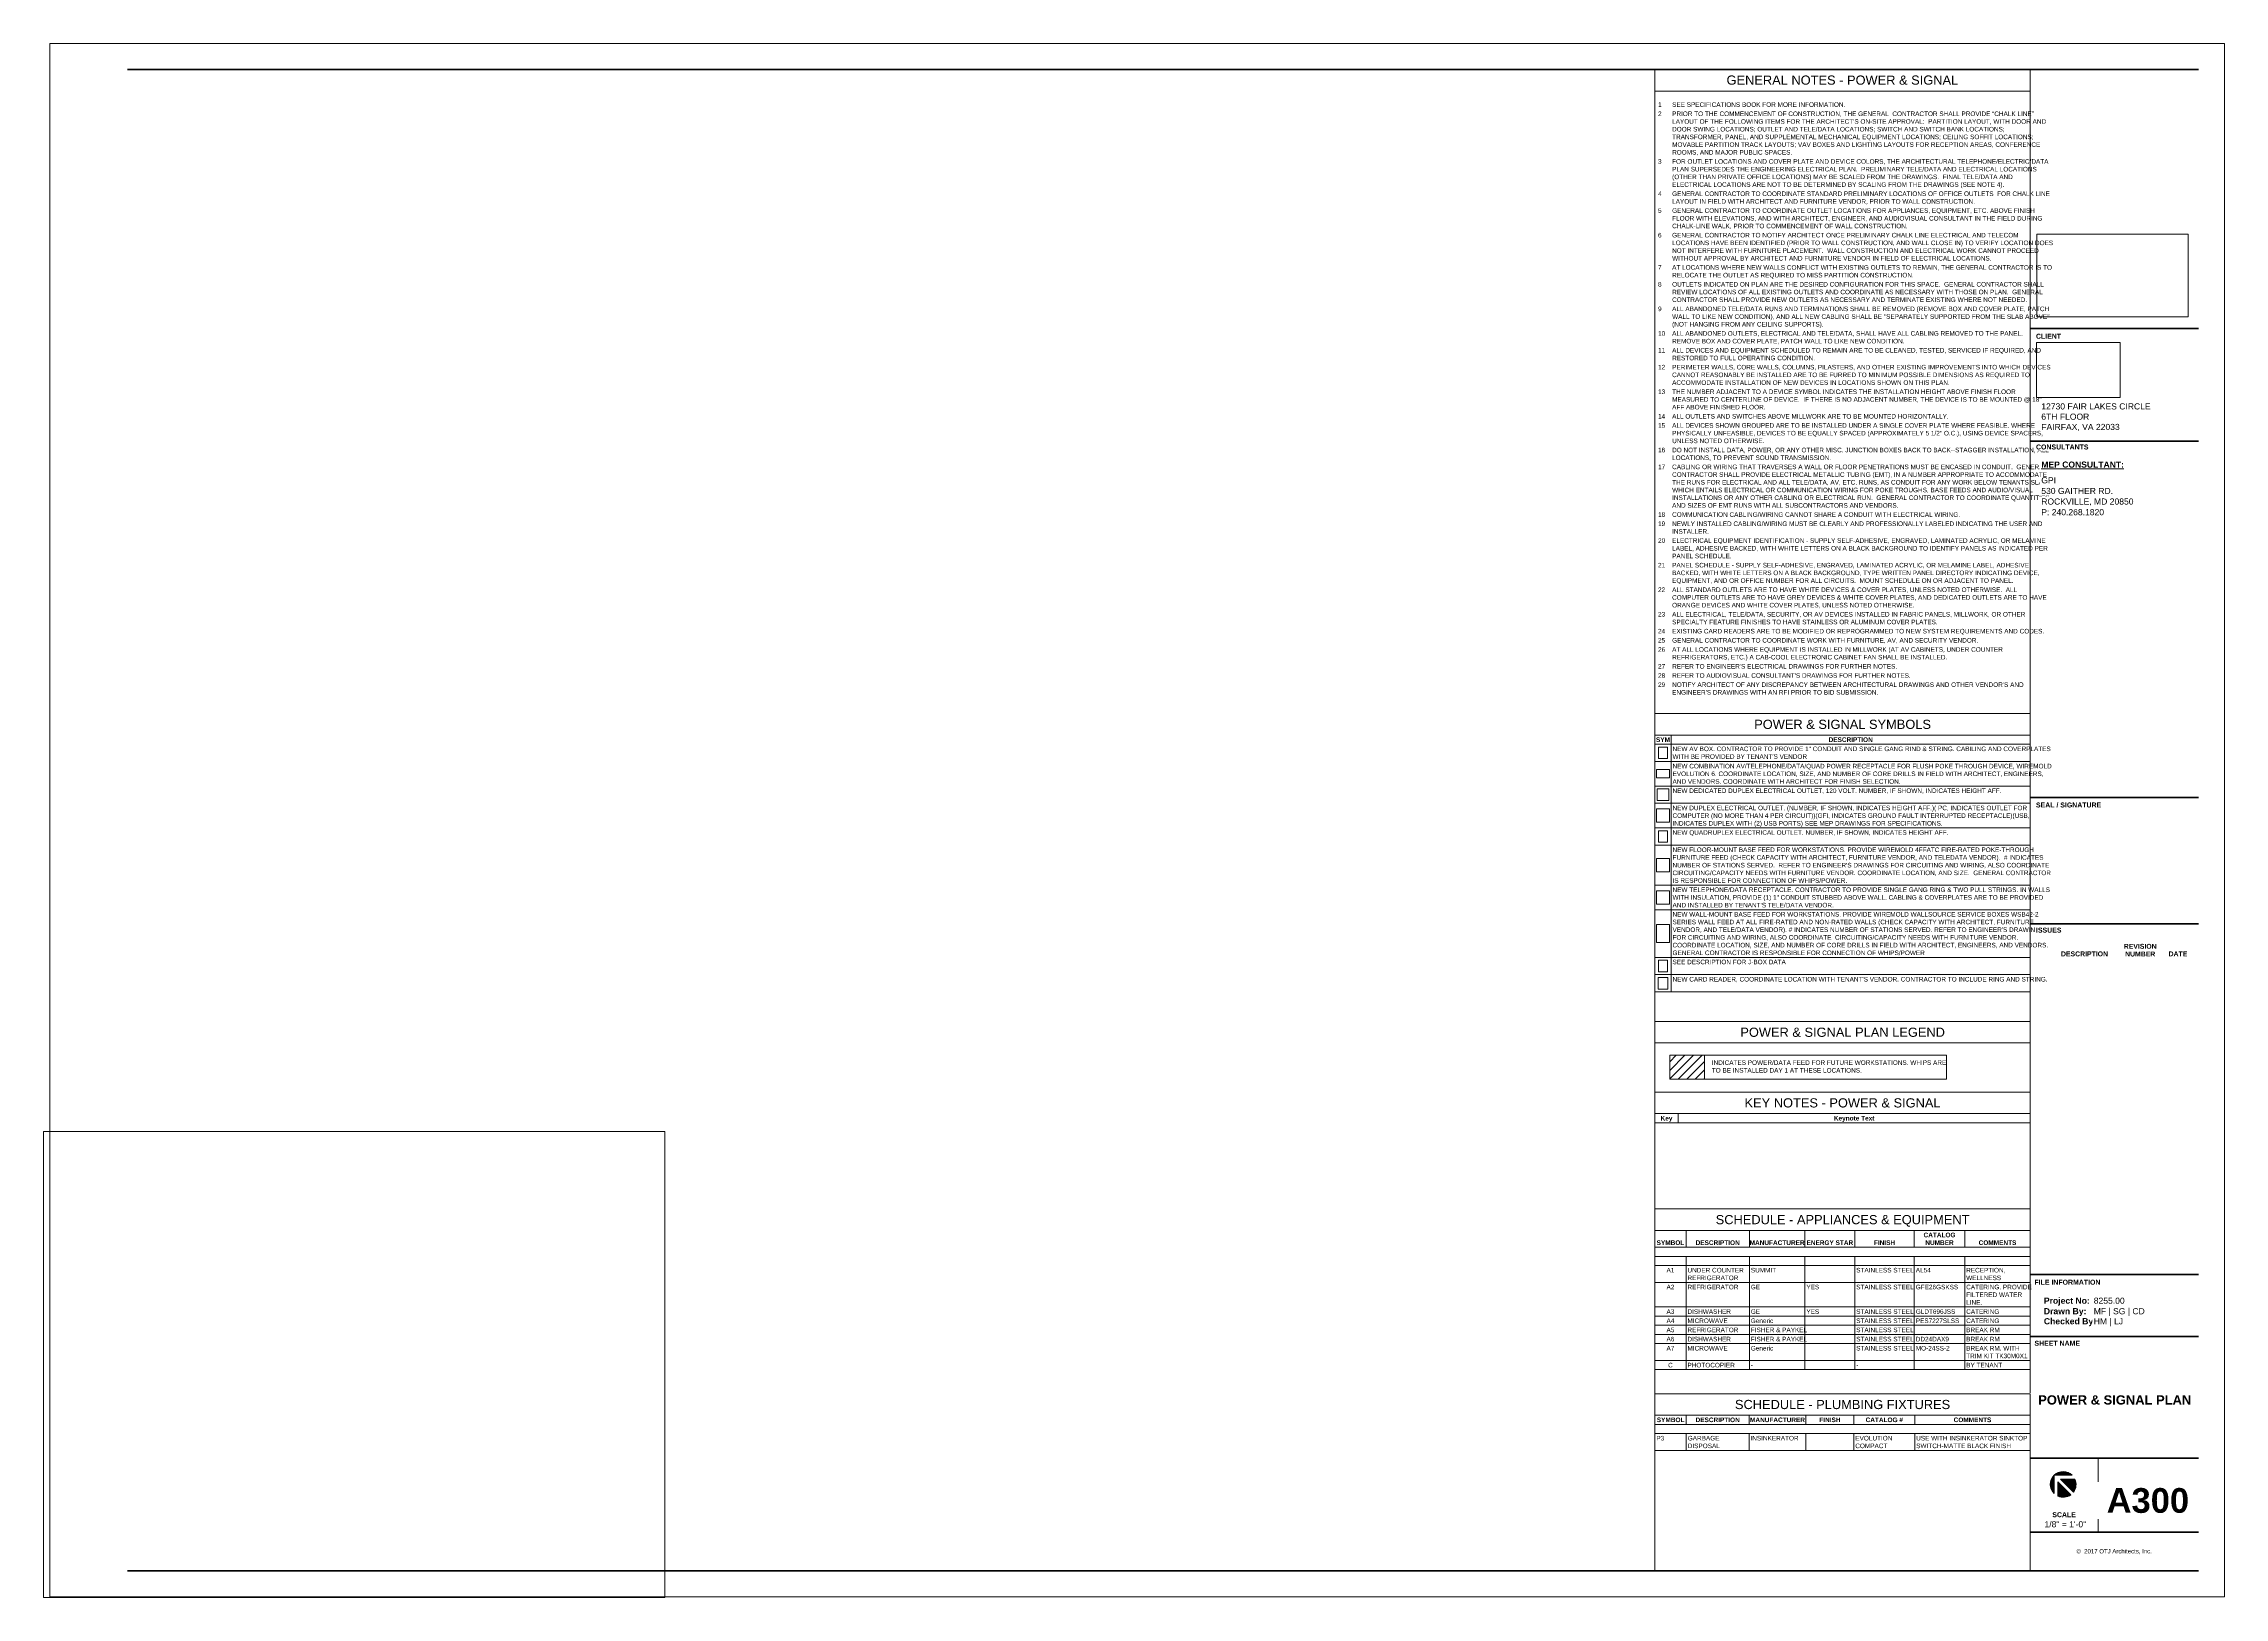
# Paper-space layout 'Layout1' of a CAD drawing. Header units: inches. Extents: x 0 to 42.1, y 0 to 30.
# The model-space entities are those that its viewports show. They can reach past a viewport. Long polylines and large blocks are cut down to what shows.
import ezdxf

# ---------------------------------------------------------------- set-up
doc = ezdxf.new("R2010")
doc.units = ezdxf.units.IN
doc.header["$MEASUREMENT"] = 0
for name, color, linetype, lineweight in [('A-ANNO-NOTE', 131, 'Continuous', 13), ('A-DETL', 90, 'Continuous', 13), ('A-DETL-GENF', 92, 'Continuous', 9), ('A-DETL-THIN', 151, 'Continuous', 13), ('G-ANNO-SCHD', 231, 'Continuous', 9), ('G-ANNO-TEXT', 231, 'Continuous', 9), ('G-ANNO-TTLB', 6, 'Continuous', 9), ('G-ANNO-TTLB-THIN', 151, 'Continuous', 9), ('G-ANNO-TTLB-WIDE', 214, 'Continuous', 50)]:
    doc.layers.add(name, color=color, linetype=linetype, lineweight=lineweight)
doc.layers.add('G-ANNO-NPLT', color=191, linetype='Continuous', plot=False)
doc.styles.add('Arial_B', font='arialbd.ttf', dxfattribs={"height": 0.09513339392643282})
doc.styles.add('Swis721 Lt BT', font='swissl.ttf', dxfattribs={"height": 8.51463790446841})
doc.styles.add('Swis721 Lt BT_2', font='swissl.ttf', dxfattribs={"height": 0.1773882896764253})
doc.styles.add('Swis721 Lt BT_3', font='swissl.ttf', dxfattribs={"height": 0.08869414483821263})
doc.styles.add('Swis721 Lt BT_4', font='swissl.ttf', dxfattribs={"height": 0.09608532357473035})
doc.styles.add('Swis721 Lt BT_5', font='swissl.ttf', dxfattribs={"height": 0.1182588597842835})
doc.styles.add('Swis721 Lt BT_6', font='swissl.ttf', dxfattribs={"height": 0.08333333333333331})
doc.styles.add('Swis721 Lt BT_B_1', font='', dxfattribs={"height": 0.08941640986132511})
doc.styles.add('Swis721 Lt BT_B_2', font='', dxfattribs={"height": 0.1192218798151002})
doc.styles.add('Swis721 Lt BT_B_3', font='', dxfattribs={"height": 0.4768875192604006})
doc.styles.add('Swis721 Lt BT_B_4', font='', dxfattribs={"height": 0.1788328197226502})
doc.styles.get('Swis721 Lt BT_B_1').set_extended_font_data('Swis721 Lt BT', bold=True)
doc.styles.get('Swis721 Lt BT_B_2').set_extended_font_data('Swis721 Lt BT', bold=True)
doc.styles.get('Swis721 Lt BT_B_3').set_extended_font_data('Swis721 Lt BT', bold=True)
doc.styles.get('Swis721 Lt BT_B_4').set_extended_font_data('Swis721 Lt BT', bold=True)
picture_1 = doc.add_image_def('image1.jpg', size_in_pixel=(245, 294))
picture_2 = doc.add_image_def('image2.jpg', size_in_pixel=(157, 206))
picture_3 = doc.add_image_def('image3.jpg', size_in_pixel=(214, 294))
picture_4 = doc.add_image_def('image4.jpg', size_in_pixel=(59, 59))
picture_5 = doc.add_image_def('image5.jpg', size_in_pixel=(80, 79))
picture_6 = doc.add_image_def('image6.jpg', size_in_pixel=(59, 77))
picture_7 = doc.add_image_def('image7.jpg', size_in_pixel=(59, 59))
picture_8 = doc.add_image_def('image8.jpg', size_in_pixel=(59, 59))
picture_9 = doc.add_image_def('image9.jpg', size_in_pixel=(123, 78))
picture_10 = doc.add_image_def('image10.jpg', size_in_pixel=(82, 107))
picture_11 = doc.add_image_def('image11.png', size_in_pixel=(1110, 729))
picture_12 = doc.add_image_def('image12.jpg', size_in_pixel=(2551, 1396))

# ---------------------------------------------------------------- blocks, each defined once
blk = doc.blocks.new('Titleblock - 30 x 42 - DC _ VA-4818253-POWER _ SIGNAL PLAN')
at = {"layer": 'G-ANNO-TTLB'}
h = blk.add_hatch(color=256, dxfattribs=at)
edge = h.paths.add_edge_path(flags=0)
edge.add_line((38.72322899144457, 2.358165792008868), (38.72322899144462, 2.006602884717845))
edge.add_arc((38.89901044509011, 2.18238433836338), 0.2485925157591419, 135.0000000000076, 225.000000000009, ccw=False)
h = blk.add_hatch(color=256, dxfattribs=at)
edge = h.paths.add_edge_path(flags=0)
edge.add_line((39.07479189873563, 2.358165792008887), (38.72322899144456, 2.358165792008863))
edge.add_arc((38.89901044509011, 2.18238433836338), 0.2485925157591469, 44.99999999999869, 135.0000000000106, ccw=False)
h = blk.add_hatch(color=256, dxfattribs=at)
edge = h.paths.add_edge_path(flags=0)
edge.add_line((38.79634443725612, 1.955982196750547), (38.79634443725607, 2.233349918654593))
edge.add_line((38.79634443725607, 2.233349918654593), (39.04703054475296, 1.982663811157806))
edge.add_arc((38.89901044509016, 2.182384338363388), 0.248592515759146, 245.6072536353056, 306.5434806647323, ccw=False)
h = blk.add_hatch(color=256, dxfattribs=at)
edge = h.paths.add_edge_path(flags=0)
edge.add_line((38.84804486479882, 2.28505034619744), (39.12541258670292, 2.285050346197479))
edge.add_arc((38.89901044509006, 2.182384338363377), 0.2485925157591927, -36.5434806647263, 24.392746364706113, ccw=False)
edge.add_line((39.09873097229569, 2.03436423870057), (38.84804486479882, 2.28505034619744))
at = {"layer": 'A-ANNO-NOTE', "lineweight": 9}
for p, q in [((38.72322899144457, 2.358165792008865), (39.07479189873563, 2.358165792008882)), ((38.72322899144462, 2.006602884717858), (38.72322899144458, 2.358165792008867)), ((38.72322899144456, 2.358165792008859), (38.72322899144462, 2.006602884717861)), ((39.07479189873563, 2.358165792008886), (38.72322899144458, 2.358165792008871)), ((38.72322899144462, 2.006602884717845), (38.72322899144457, 2.358165792008868)), ((38.72322899144456, 2.358165792008863), (39.07479189873563, 2.358165792008887)), ((39.04703054475289, 1.982663811157771), (38.79634443725607, 2.233349918654593)), ((38.79634443725607, 2.233349918654593), (39.04703054475289, 1.982663811157771)), ((38.79634443725612, 1.955982196750554), (38.79634443725607, 2.233349918654593)), ((38.79634443725607, 2.233349918654593), (38.79634443725612, 1.955982196750554)), ((39.04703054475296, 1.982663811157806), (38.79634443725607, 2.233349918654593)), ((38.79634443725607, 2.233349918654593), (38.79634443725612, 1.955982196750547)), ((39.0987309722957, 2.034364238700566), (38.84804486479883, 2.285050346197439)), ((38.84804486479882, 2.285050346197439), (39.0987309722957, 2.034364238700566)), ((39.12541258670294, 2.28505034619748), (38.84804486479883, 2.285050346197439)), ((38.84804486479882, 2.285050346197438), (39.12541258670292, 2.28505034619748)), ((38.84804486479882, 2.28505034619744), (39.09873097229569, 2.03436423870057)), ((39.12541258670292, 2.285050346197479), (38.84804486479882, 2.28505034619744))]:
    blk.add_line(p, q, dxfattribs=at)
for centre, radius, start, end in [((38.89901044509011, 2.182384338363379), 0.2485925157591369, 135.000000000008, 225.0000000000078), ((38.89901044509011, 2.182384338363386), 0.2485925157591318, 134.9999999953099, 225.0000000000063), ((38.89901044509011, 2.18238433836338), 0.2485925157591419, 135.0000000000071, 225.0000000000085), ((38.89901044509011, 2.182384338363378), 0.2485925157591469, 44.99999999999656, 135.0000000000104), ((38.89901044509011, 2.182384338363386), 0.2485925157591318, 44.99999999999334, 134.9999999953099), ((38.89901044509011, 2.18238433836338), 0.2485925157591419, 44.99999999999761, 135.0000000000107), ((38.89901044509004, 2.182384338363373), 0.2485925157592041, 323.4565193352744, 24.39274636470451), ((38.89901044509004, 2.182384338363375), 0.2485925157592098, 323.4565193352755, 24.39274636470519), ((38.89901044509006, 2.182384338363377), 0.2485925157591927, 323.4565193352734, 24.39274636470573), ((38.89901044509016, 2.182384338363383), 0.2485925157591396, 245.6072536353045, 306.543480664731), ((38.89901044509016, 2.182384338363385), 0.2485925157591349, 245.6072536353148, 306.5434806647302), ((38.89901044509016, 2.182384338363388), 0.248592515759146, 245.6072536353052, 306.5434806647319)]:
    blk.add_arc(centre, radius, start, end, dxfattribs=at)
at = {"layer": 'G-ANNO-TTLB'}
for p, q in [((0.01250000000009788, 30.01249999999972), (0.01250000000009788, 0.01250000000000995)), ((42.0125, 30.01249999999972), (0.01249999999999929, 30.01249999999972)), ((42.0125, 0.01249999999999829), (42.0125, 30.01249999999972)), ((0.01250000000009788, 0.01250000000000995), (42.01250000000002, 0.01250000000000995))]:
    blk.add_line(p, q, dxfattribs=at)
at = {"layer": 'G-ANNO-TTLB-THIN'}
blk.add_line((39.57501179533869, 2.690203614458621), (39.57501179533869, 1.262499999999861), dxfattribs=at)
at = {"layer": 'G-ANNO-TTLB-WIDE'}
for p, q in [((41.5125, 29.51249999999973), (1.51250000000001, 29.51249999999973)), ((38.26249999999999, 24.50682749999972), (41.5125, 24.50682749999972)), ((38.26249999999999, 22.336423791762), (41.5125, 22.336423791762)), ((38.26249999999997, 15.45288249863236), (41.5125, 15.45288249863236)), ((38.26249999999997, 13.01249999999988), (41.5125, 13.01249999999988)), ((41.5125, 6.238084377275174), (38.26249999999996, 6.238084377275185)), ((41.5125, 5.041063195861009), (38.26249999999996, 5.041063195861019)), ((38.26249999999995, 2.690203614458621), (41.5125, 2.690203614458621)), ((38.26249999999995, 1.262499999999861), (41.5125, 1.262499999999861)), ((1.512499999999963, 0.512499999999882), (38.26249999999999, 0.512499999999882)), ((38.26249999999999, 0.5124999999998607), (41.5125, 0.5124999999998607))]:
    blk.add_line(p, q, dxfattribs=at)
at = {"layer": 'G-ANNO-TTLB', "attachment_point": 1, "bg_fill": 3, "box_fill_scale": 1.25, "bg_fill_color": 0, "bg_fill_transparency": 0}
for s, insert, char_height, width, line_spacing_factor, style in [('\\fSwis721 Lt BT|b1|i0|c0|p34|;\\LMEP CONSULTANT:', (38.47597181717764, 21.94013422136522), 0.1182588597842835, 1.7925, 1.006669768884753, 'Swis721 Lt BT_5'), ('DESCRIPTION', (38.85672462992945, 12.47768459328055), 0.09513339392643282, 1.053, 0.9385317878468563, 'Arial_B'), ('\\fSwis721 Lt BT|b1|i0|c0|p34|;SCALE', (38.68880821124041, 1.644956936618015), 0.09608532357473035, 0.4960054163845632, 1.006669768884753, 'Swis721 Lt BT_4')]:
    blk.add_mtext(s, dxfattribs=dict(at, insert=insert, char_height=char_height, width=width, line_spacing_factor=line_spacing_factor, style=style))
at = {"layer": 'G-ANNO-TTLB', "insert": (39.88280484205, 0.9327606951626167), "char_height": 0.08333333333333331, "width": 1.691133294186729, "attachment_point": 2, "line_spacing_factor": 1.006669768884753, "style": 'Swis721 Lt BT_6'}
blk.add_mtext('©  2017 OTJ Architects, Inc.', dxfattribs=at)
at = {"layer": 'G-ANNO-TTLB'}
image = blk.add_image(picture_12, insert=(38.39184132892819, 24.73384119618144), size_in_units=(2.9237363091914497, 1.5999748677503973), dxfattribs=at)
image.dxf.flags = 7
image = blk.add_image(picture_11, insert=(38.38210373629266, 23.17954943844805), size_in_units=(1.6155037417393792, 1.0609929979531607), dxfattribs=at)
image.dxf.flags = 7
at = {"layer": 'G-ANNO-TTLB', "bg_fill": 3, "box_fill_scale": 1.25, "bg_fill_color": 0, "bg_fill_transparency": 0}
for s, insert, char_height, width, attachment_point, line_spacing_factor, style in [('\\fSwis721 Lt BT|b1|i0|c0|p34|;CLIENT', (38.37337726309556, 24.40822643275084), 0.09608532357473035, 0.5374407582938387, 1, 1.006669768884753, 'Swis721 Lt BT_4'), ('\\fSwis721 Lt BT|b1|i0|c0|p34|;CONSULTANTS', (38.37428590828189, 22.26907272451311), 0.09608532357473035, 1.134597156398104, 1, 1.006669768884753, 'Swis721 Lt BT_4'), ('\\fSwis721 Lt BT|b1|i0|c0|p34|;SEAL / SIGNATURE', (38.37325769334895, 15.35408001536185), 0.09608532357473035, 1.395396073121191, 1, 1.006669768884753, 'Swis721 Lt BT_4'), ('\\fSwis721 Lt BT|b1|i0|c0|p34|;ISSUES', (38.37329619640251, 12.93683245745997), 0.09608532357473035, 0.547190250507786, 1, 1.006669768884753, 'Swis721 Lt BT_4'), ('REVISION\\PNUMBER', (40.38629994300713, 12.62351785987668), 0.09513339392643282, 0.7357499999999999, 2, 0.9385317878468563, 'Arial_B'), ('\\fSwis721 Lt BT|b1|i0|c0|p34|;FILE INFORMATION', (38.3437895233209, 6.136053448319685), 0.09608532357473035, 1.428300609343263, 1, 1.006669768884753, 'Swis721 Lt BT_4'), ('\\fSwis721 Lt BT|b1|i0|c0|p34|;SHEET NAME', (38.3437895233209, 4.956461656030344), 0.09608532357473035, 0.9859174001354094, 1, 1.006669768884753, 'Swis721 Lt BT_4')]:
    blk.add_mtext(s, dxfattribs=dict(at, insert=insert, char_height=char_height, width=width, attachment_point=attachment_point, line_spacing_factor=line_spacing_factor, style=style))
at = {"layer": 'G-ANNO-TTLB', "attachment_point": 1, "bg_fill": 3, "box_fill_scale": 1.25, "bg_fill_color": 0, "bg_fill_transparency": 0}
for s, insert, char_height, width, line_spacing_factor, style in [('DATE', (40.93484867892432, 12.47768459328055), 0.09513339392643282, 0.41625, 0.9385317878468563, 'Arial_B'), ('Project No:', (38.5251891811192, 5.79106529491365), 0.1192218798151002, 0.9719999999999999, 0.9985383491037771, 'Swis721 Lt BT_B_2')]:
    blk.add_mtext(s, dxfattribs=dict(at, insert=insert, char_height=char_height, width=width, line_spacing_factor=line_spacing_factor, style=style))
at = {"layer": 'G-ANNO-TTLB', "insert": (38.5251891811192, 5.587734365212077), "char_height": 0.1192218798151002, "width": 0.8879999999999998, "attachment_point": 1, "line_spacing_factor": 0.9985383491037771, "style": 'Swis721 Lt BT_B_2', "bg_fill": 3, "box_fill_scale": 1.25, "bg_fill_color": 0, "bg_fill_transparency": 0}
blk.add_mtext('Drawn By:', dxfattribs=at)
at = {"layer": 'G-ANNO-TTLB', "insert": (38.5251891811192, 5.393544271185731), "char_height": 0.1192218798151002, "width": 1.1115, "attachment_point": 1, "line_spacing_factor": 0.9985383491037771, "style": 'Swis721 Lt BT_B_2', "bg_fill": 3, "box_fill_scale": 1.25, "bg_fill_color": 0, "bg_fill_transparency": 0}
blk.add_mtext('Checked By:', dxfattribs=at)

msp = doc.modelspace()

# ---------------------------------------------------------------- hatches: boundary and pattern name
at = {"layer": 'A-DETL-GENF'}
h = msp.add_hatch(dxfattribs=at)
h.set_pattern_fill('FP_3', style=0, pattern_type=2)
h.set_pattern_definition([(45, (-281.07, 0), (-8.012226937624769, 8.01222693762477), [])])
h.paths.add_polyline_path([(1535.219695672174, -268.1182155253434), (1535.219695672174, -223.4460090883519), (1470.451541677563, -223.4460090883519), (1470.451541677563, -268.1182155253434)], flags=0)

# ---------------------------------------------------------------- linework, layer by layer
at = {"layer": 'A-DETL', "lineweight": 9}
for p, q in [((1535.219695672172, -223.4460090883518), (1470.451541677562, -223.4460090883518)), ((1470.451541677562, -223.4460090883518), (1470.451541677562, -268.1182155253432)), ((1535.219695672172, -268.1182155253432), (1535.219695672172, -223.4460090883518)), ((1470.451541677562, -268.1182155253432), (1535.219695672172, -268.1182155253432))]:
    msp.add_line(p, q, dxfattribs=at)

# ---------------------------------------------------------------- texts
at = {"layer": 'G-ANNO-TEXT', "color": 7, "insert": (1548.502380293884, -232.9381776290334), "char_height": 8.514637904468412, "width": 513.972, "attachment_point": 1, "line_spacing_factor": 1.006669768884753, "style": 'Swis721 Lt BT'}
msp.add_mtext('INDICATES POWER/DATA FEED FOR FUTURE WORKSTATIONS. WHIPS ARE NOT\\PTO BE INSTALLED DAY 1 AT THESE LOCATIONS.', dxfattribs=at)

psp = doc.layouts.get("Layout1")

# ---------------------------------------------------------------- linework, layer by layer
at = {"layer": 'A-DETL-THIN', "lineweight": 9}
for p, q in [((31.12247634478001, 0.5124999999998802), (31.12247634478005, 29.51249999999973)), ((38.37247634478001, 0.5124999999998588), (38.37247634478005, 29.5124999999997)), ((31.12247634478005, 29.09574218749976), (38.37247634478005, 29.09574218749973)), ((31.1229014867803, 17.07285345847352), (31.1229014867803, 16.65618679180685)), ((38.37366970084064, 17.07285345847352), (31.1229014867803, 17.07285345847352)), ((38.37366970084064, 16.65618679180685), (38.37366970084064, 17.07285345847352)), ((31.1229014867803, 16.65618679180685), (31.1229014867803, 16.47925226799732)), ((31.1229014867803, 16.65618679180685), (38.37366970084064, 16.65618679180685)), ((31.43486039238088, 16.47925226799732), (31.1229014867803, 16.47925226799732)), ((31.1229014867803, 16.47925226799732), (31.1229014867803, 16.14591893466399)), ((31.43486039238088, 16.65618679180685), (31.43486039238088, 16.47925226799732)), ((38.37366970084064, 16.47925226799732), (31.43486039238088, 16.47925226799732)), ((31.43486039238088, 16.47925226799732), (31.43486039238088, 16.14591893466399)), ((38.37366970084064, 16.65618679180685), (38.37366970084064, 16.47925226799732)), ((38.37366970084064, 16.47925226799732), (38.37366970084064, 16.14591893466399)), ((31.43486039238088, 16.14591893466399), (31.1229014867803, 16.14591893466399)), ((31.1229014867803, 16.14591893466399), (31.1229014867803, 15.67136536323542)), ((38.37366970084064, 16.14591893466399), (31.43486039238088, 16.14591893466399)), ((31.43486039238088, 16.14591893466399), (31.43486039238088, 15.67136536323542)), ((38.37366970084064, 16.14591893466399), (38.37366970084064, 15.67136536323542)), ((31.43486039238088, 15.67136536323542), (31.1229014867803, 15.67136536323542)), ((31.1229014867803, 15.67136536323542), (31.1229014867803, 15.33803202990209)), ((38.37366970084064, 15.67136536323542), (31.43486039238088, 15.67136536323542)), ((31.43486039238088, 15.67136536323542), (31.43486039238088, 15.33803202990209)), ((38.37366970084064, 15.67136536323542), (38.37366970084064, 15.33803202990209)), ((31.43486039238088, 15.33803202990209), (31.1229014867803, 15.33803202990209)), ((31.1229014867803, 15.33803202990209), (31.1229014867803, 14.86347845847351)), ((38.37366970084064, 15.33803202990209), (31.43486039238088, 15.33803202990209)), ((31.43486039238088, 15.33803202990209), (31.43486039238088, 14.86347845847351)), ((38.37366970084064, 15.33803202990209), (38.37366970084064, 14.86347845847351)), ((31.43486039238088, 14.86347845847352), (31.1229014867803, 14.86347845847352)), ((31.1229014867803, 14.86347845847352), (31.1229014867803, 14.53014512514018)), ((38.37366970084064, 14.86347845847352), (31.43486039238088, 14.86347845847352)), ((31.43486039238088, 14.86347845847352), (31.43486039238088, 14.53014512514018)), ((38.37366970084064, 14.86347845847352), (38.37366970084064, 14.53014512514018)), ((31.43486039238088, 14.53014512514018), (31.1229014867803, 14.53014512514018)), ((31.1229014867803, 14.53014512514018), (31.1229014867803, 13.75797250609256)), ((38.37366970084064, 14.53014512514018), (31.43486039238088, 14.53014512514018)), ((31.43486039238088, 14.53014512514018), (31.43486039238088, 13.75797250609256)), ((38.37366970084064, 14.53014512514018), (38.37366970084064, 13.75797250609256)), ((31.43486039238088, 13.75797250609256), (31.1229014867803, 13.75797250609256)), ((31.1229014867803, 13.75797250609256), (31.1229014867803, 13.28341893466399)), ((38.37366970084064, 13.75797250609256), (31.43486039238088, 13.75797250609256)), ((31.43486039238088, 13.75797250609256), (31.43486039238088, 13.28341893466399)), ((38.37366970084064, 13.75797250609256), (38.37366970084064, 13.28341893466399)), ((31.43486039238088, 13.28341893466399), (31.1229014867803, 13.28341893466399)), ((31.1229014867803, 13.28341893466399), (31.1229014867803, 12.36243679180685)), ((38.37366970084064, 13.28341893466399), (31.43486039238088, 13.28341893466399)), ((31.43486039238088, 13.28341893466399), (31.43486039238088, 12.36243679180685)), ((38.37366970084064, 13.28341893466399), (38.37366970084064, 12.36243679180685)), ((31.43486039238088, 12.36243679180685), (31.1229014867803, 12.36243679180685)), ((31.1229014867803, 12.36243679180685), (31.1229014867803, 12.02910345847352)), ((38.37366970084064, 12.36243679180685), (31.43486039238088, 12.36243679180685)), ((31.43486039238088, 12.36243679180685), (31.43486039238088, 12.02910345847352)), ((38.37366970084064, 12.36243679180685), (38.37366970084064, 12.02910345847352)), ((31.43486039238088, 12.02910345847351), (31.1229014867803, 12.02910345847351)), ((31.1229014867803, 12.02910345847351), (31.1229014867803, 11.69577012514018)), ((38.37366970084064, 12.02910345847351), (31.43486039238088, 12.02910345847351)), ((31.43486039238088, 12.02910345847351), (31.43486039238088, 11.69577012514018)), ((38.37366970084064, 12.02910345847351), (38.37366970084064, 11.69577012514018)), ((31.43486039238088, 11.69577012514018), (31.1229014867803, 11.69577012514018)), ((38.37366970084064, 11.69577012514018), (31.43486039238088, 11.69577012514018)), ((38.37247634478003, 11.12610590646225), (31.12247634478003, 11.12610590646227)), ((31.12247634478002, 10.70934809396228), (38.37247634478002, 10.70934809396225)), ((31.1229014867803, 9.761017625246566), (31.1229014867803, 9.3443509585799)), ((38.37186016744627, 9.761017625246566), (31.1229014867803, 9.761017625246566)), ((38.37186016744627, 9.3443509585799), (38.37186016744627, 9.761017625246566)), ((31.1229014867803, 9.3443509585799), (31.1229014867803, 9.167416434770375)), ((31.1229014867803, 9.3443509585799), (38.37186016744627, 9.3443509585799)), ((31.57053330623299, 9.3443509585799), (31.57053330623299, 9.167416434770375)), ((38.37186016744627, 9.3443509585799), (38.37186016744627, 9.167416434770375)), ((38.37186016744627, 9.167416434770375), (31.1229014867803, 9.167416434770375))]:
    psp.add_line(p, q, dxfattribs=at)

# ---------------------------------------------------------------- texts
at = {"layer": 'G-ANNO-SCHD'}
for s, insert, char_height, width, attachment_point, line_spacing_factor, style in [('GENERAL NOTES - POWER & SIGNAL', (34.74372358994776, 29.3964478287693), 0.1773882896764253, 5.008499999999999, 2, 1.006669768884752, 'Swis721 Lt BT_2'), ('2', (31.18325304928033, 28.7017268982168), 0.08869414483821263, 0.07874999999999999, 1, 1.006669768884752, 'Swis721 Lt BT_3'), ('1', (31.18325304928033, 28.87866142202633), 0.08869414483821263, 0.07874999999999999, 1, 1.006669768884752, 'Swis721 Lt BT_3'), ("PRIOR TO THE COMMENCEMENT OF CONSTRUCTION, THE GENERAL  CONTRACTOR SHALL PROVIDE “CHALK LINE”\\PLAYOUT OF THE FOLLOWING ITEMS FOR THE ARCHITECT'S ON-SITE APPROVAL:  PARTITION LAYOUT, WITH DOOR AND\\PDOOR SWING LOCATIONS; OUTLET AND TELE/DATA LOCATIONS; SWITCH AND SWITCH BANK LOCATIONS;\\PTRANSFORMER, PANEL, AND SUPPLEMENTAL MECHANICAL EQUIPMENT LOCATIONS; CEILING SOFFIT LOCATIONS;\\PMOVABLE PARTITION TRACK LAYOUTS; VAV BOXES AND LIGHTING LAYOUTS FOR RECEPTION AREAS, CONFERENCE\\PROOMS, AND MAJOR PUBLIC SPACES.", (31.45544000567626, 28.7017268982168), 0.08869414483821263, 8.031374999999999, 1, 1.006669768884752, 'Swis721 Lt BT_3'), ('SEE SPECIFICATIONS BOOK FOR MORE INFORMATION.', (31.45544000567626, 28.87866142202633), 0.08869414483821263, 3.748499999999999, 1, 1.006669768884752, 'Swis721 Lt BT_3'), ('3', (31.18325304928033, 27.78074475535966), 0.08869414483821263, 0.07874999999999999, 1, 1.006669768884752, 'Swis721 Lt BT_3'), ('FOR OUTLET LOCATIONS AND COVER PLATE AND DEVICE COLORS, THE ARCHITECTURAL TELEPHONE/ELECTRIC/DATA\\PPLAN SUPERSEDES THE ENGINEERING ELECTRICAL PLAN.  PRELIMINARY TELE/DATA AND ELECTRICAL LOCATIONS\\P(OTHER THAN PRIVATE OFFICE LOCATIONS) MAY BE SCALED FROM THE DRAWINGS.  FINAL TELE/DATA AND\\PELECTRICAL LOCATIONS ARE NOT TO BE DETERMINED BY SCALING FROM THE DRAWINGS (SEE NOTE 4).', (31.45544000567626, 27.78074475535966), 0.08869414483821263, 8.105624999999998, 1, 1.006669768884752, 'Swis721 Lt BT_3'), ('4', (31.18325304928033, 27.15738166012156), 0.08869414483821263, 0.07874999999999999, 1, 1.006669768884752, 'Swis721 Lt BT_3'), ('GENERAL CONTRACTOR TO COORDINATE STANDARD PRELIMINARY LOCATIONS OF OFFICE OUTLETS  FOR CHALK LINE\\PLAYOUT IN FIELD WITH ARCHITECT AND FURNITURE VENDOR, PRIOR TO WALL CONSTRUCTION.', (31.45544000567626, 27.15738166012156), 0.08869414483821263, 8.157374999999998, 1, 1.006669768884752, 'Swis721 Lt BT_3'), ('5', (31.18325304928033, 26.83163761250252), 0.08869414483821263, 0.07874999999999999, 1, 1.006669768884752, 'Swis721 Lt BT_3'), ('GENERAL CONTRACTOR TO COORDINATE OUTLET LOCATIONS FOR APPLIANCES, EQUIPMENT, ETC. ABOVE FINISH\\PFLOOR WITH ELEVATIONS, AND WITH ARCHITECT, ENGINEER, AND AUDIOVISUAL CONSULTANT IN THE FIELD DURING\\PCHALK-LINE WALK, PRIOR TO COMMENCEMENT OF WALL CONSTRUCTION.', (31.45544000567626, 26.83163761250252), 0.08869414483821263, 7.986374999999998, 1, 1.006669768884752, 'Swis721 Lt BT_3'), ('6', (31.18325304928033, 26.35708404107394), 0.08869414483821263, 0.07874999999999999, 1, 1.006669768884752, 'Swis721 Lt BT_3'), ('GENERAL CONTRACTOR TO NOTIFY ARCHITECT ONCE PRELIMINARY CHALK LINE ELECTRICAL AND TELECOM\\PLOCATIONS HAVE BEEN IDENTIFIED (PRIOR TO WALL CONSTRUCTION, AND WALL CLOSE IN) TO VERIFY LOCATION DOES\\PNOT INTERFERE WITH FURNITURE PLACEMENT.  WALL CONSTRUCTION AND ELECTRICAL WORK CANNOT PROCEED\\PWITHOUT APPROVAL BY ARCHITECT AND FURNITURE VENDOR IN FIELD OF ELECTRICAL LOCATIONS.', (31.45544000567626, 26.35708404107394), 0.08869414483821263, 8.215874999999999, 1, 1.006669768884752, 'Swis721 Lt BT_3'), ('7', (31.18325304928033, 25.73372094583585), 0.08869414483821263, 0.07874999999999999, 1, 1.006669768884752, 'Swis721 Lt BT_3'), ('AT LOCATIONS WHERE NEW WALLS CONFLICT WITH EXISTING OUTLETS TO REMAIN, THE GENERAL CONTRACTOR IS TO\\PRELOCATE THE OUTLET AS REQUIRED TO MISS PARTITION CONSTRUCTION.', (31.45544000567626, 25.73372094583585), 0.08869414483821263, 8.159624999999998, 1, 1.006669768884752, 'Swis721 Lt BT_3'), ('8', (31.18325304928033, 25.4079768982168), 0.08869414483821263, 0.07874999999999999, 1, 1.006669768884752, 'Swis721 Lt BT_3'), ('OUTLETS INDICATED ON PLAN ARE THE DESIRED CONFIGURATION FOR THIS SPACE.  GENERAL CONTRACTOR SHALL\\PREVIEW LOCATIONS OF ALL EXISTING OUTLETS AND COORDINATE AS NECESSARY WITH THOSE ON PLAN.  GENERAL\\PCONTRACTOR SHALL PROVIDE NEW OUTLETS AS NECESSARY AND TERMINATE EXISTING WHERE NOT NEEDED.', (31.45544000567626, 25.4079768982168), 0.08869414483821263, 8.020124999999998, 1, 1.006669768884752, 'Swis721 Lt BT_3'), ('9', (31.18325304928033, 24.93342332678823), 0.08869414483821263, 0.07874999999999999, 1, 1.006669768884752, 'Swis721 Lt BT_3'), ('ALL ABANDONED TELE/DATA RUNS AND TERMINATIONS SHALL BE REMOVED (REMOVE BOX AND COVER PLATE, PATCH\\PWALL TO LIKE NEW CONDITION), AND ALL NEW CABLING SHALL BE "SEPARATELY SUPPORTED FROM THE SLAB ABOVE"\\P(NOT HANGING FROM ANY CEILING SUPPORTS).', (31.45544000567626, 24.93342332678823), 0.08869414483821263, 8.141625, 1, 1.006669768884752, 'Swis721 Lt BT_3'), ('10', (31.18325304928033, 24.45886975535966), 0.08869414483821263, 0.1575, 1, 1.006669768884752, 'Swis721 Lt BT_3'), ('ALL ABANDONED OUTLETS, ELECTRICAL AND TELE/DATA, SHALL HAVE ALL CABLING REMOVED TO THE PANEL.\\PREMOVE BOX AND COVER PLATE, PATCH WALL TO LIKE NEW CONDITION.', (31.45544000567626, 24.45886975535966), 0.08869414483821263, 7.577999999999999, 1, 1.006669768884752, 'Swis721 Lt BT_3'), ('11', (31.18325304928033, 24.13312570774061), 0.08869414483821263, 0.1575, 1, 1.006669768884752, 'Swis721 Lt BT_3'), ('ALL DEVICES AND EQUIPMENT SCHEDULED TO REMAIN ARE TO BE CLEANED, TESTED, SERVICED IF REQUIRED, AND\\PRESTORED TO FULL OPERATING CONDITION.', (31.45544000567626, 24.13312570774061), 0.08869414483821263, 7.949249999999997, 1, 1.006669768884752, 'Swis721 Lt BT_3'), ('12', (31.18325304928033, 23.80738166012156), 0.08869414483821263, 0.1575, 1, 1.006669768884752, 'Swis721 Lt BT_3'), ('PERIMETER WALLS, CORE WALLS, COLUMNS, PILASTERS, AND OTHER EXISTING IMPROVEMENTS INTO WHICH DEVICES\\PCANNOT REASONABLY BE INSTALLED ARE TO BE FURRED TO MINIMUM POSSIBLE DIMENSIONS AS REQUIRED TO\\PACCOMMODATE INSTALLATION OF NEW DEVICES IN LOCATIONS SHOWN ON THIS PLAN.', (31.45544000567626, 23.80738166012156), 0.08869414483821263, 8.119124999999999, 1, 1.006669768884752, 'Swis721 Lt BT_3'), ('13', (31.18325304928033, 23.332828088693), 0.08869414483821263, 0.1575, 1, 1.006669768884752, 'Swis721 Lt BT_3'), ('THE NUMBER ADJACENT TO A DEVICE SYMBOL INDICATES THE INSTALLATION HEIGHT ABOVE FINISH FLOOR\\PMEASURED TO CENTERLINE OF DEVICE.  IF THERE IS NO ADJACENT NUMBER, THE DEVICE IS TO BE MOUNTED @ 18"\\PAFF ABOVE FINISHED FLOOR.', (31.45544000567626, 23.332828088693), 0.08869414483821263, 7.976249999999999, 1, 1.006669768884752, 'Swis721 Lt BT_3'), ('14', (31.18325304928033, 22.85827451726442), 0.08869414483821263, 0.1575, 1, 1.006669768884752, 'Swis721 Lt BT_3'), ('ALL OUTLETS AND SWITCHES ABOVE MILLWORK ARE TO BE MOUNTED HORIZONTALLY.', (31.45544000567626, 22.85827451726442), 0.08869414483821263, 5.96475, 1, 1.006669768884752, 'Swis721 Lt BT_3'), ('15', (31.18325304928033, 22.6813399934549), 0.08869414483821263, 0.1575, 1, 1.006669768884752, 'Swis721 Lt BT_3'), ('ALL DEVICES SHOWN GROUPED ARE TO BE INSTALLED UNDER A SINGLE COVER PLATE WHERE FEASIBLE. WHERE\\PPHYSICALLY UNFEASIBLE, DEVICES TO BE EQUALLY SPACED (APPROXIMATELY 5 1/2" O.C.), USING DEVICE SPACERS,\\PUNLESS NOTED OTHERWISE.', (31.45544000567626, 22.6813399934549), 0.08869414483821263, 7.952624999999998, 1, 1.006669768884752, 'Swis721 Lt BT_3'), ('16', (31.18325304928033, 22.20678642202633), 0.08869414483821263, 0.1575, 1, 1.006669768884752, 'Swis721 Lt BT_3'), ('DO NOT INSTALL DATA, POWER, OR ANY OTHER MISC. JUNCTION BOXES BACK TO BACK--STAGGER INSTALLATION, ALL\\PLOCATIONS, TO PREVENT SOUND TRANSMISSION.', (31.45544000567626, 22.20678642202633), 0.08869414483821263, 8.145, 1, 1.006669768884752, 'Swis721 Lt BT_3'), ('17', (31.18325304928033, 21.88104237440728), 0.08869414483821263, 0.1575, 1, 1.006669768884752, 'Swis721 Lt BT_3'), ('CABLING OR WIRING THAT TRAVERSES A WALL OR FLOOR PENETRATIONS MUST BE ENCASED IN CONDUIT.  GENERAL\\PCONTRACTOR SHALL PROVIDE ELECTRICAL METALLIC TUBING (EMT), IN A NUMBER APPROPRIATE TO ACCOMMODATE\\PTHE RUNS FOR ELECTRICAL AND ALL TELE/DATA, AV, ETC. RUNS, AS CONDUIT FOR ANY WORK BELOW TENANTS SLAB\\PWHICH ENTAILS ELECTRICAL OR COMMUNICATION WIRING FOR POKE TROUGHS, BASE FEEDS AND AUDIO/VISUAL\\PINSTALLATIONS OR ANY OTHER CABLING OR ELECTRICAL RUN.  GENERAL CONTRACTOR TO COORDINATE QUANTITIES\\PAND SIZES OF EMT RUNS WITH ALL SUBCONTRACTORS AND VENDORS.', (31.45544000567626, 21.88104237440728), 0.08869414483821263, 8.132624999999999, 1, 1.006669768884752, 'Swis721 Lt BT_3'), ('18', (31.18325304928033, 20.96006023155013), 0.08869414483821263, 0.1575, 1, 1.006669768884752, 'Swis721 Lt BT_3'), ('19', (31.18325304928033, 20.78312570774061), 0.08869414483821263, 0.1575, 1, 1.006669768884752, 'Swis721 Lt BT_3'), ('COMMUNICATION CABLING/WIRING CANNOT SHARE A CONDUIT WITH ELECTRICAL WIRING.', (31.45544000567626, 20.96006023155013), 0.08869414483821263, 6.243749999999999, 1, 1.006669768884752, 'Swis721 Lt BT_3'), ('NEWLY INSTALLED CABLING/WIRING MUST BE CLEARLY AND PROFESSIONALLY LABELED INDICATING THE USER AND\\PINSTALLER.', (31.45544000567626, 20.78312570774061), 0.08869414483821263, 7.979624999999999, 1, 1.006669768884752, 'Swis721 Lt BT_3'), ('20', (31.18325304928033, 20.45738166012157), 0.08869414483821263, 0.1575, 1, 1.006669768884752, 'Swis721 Lt BT_3'), ('ELECTRICAL EQUIPMENT IDENTIFICATION - SUPPLY SELF-ADHESIVE, ENGRAVED, LAMINATED ACRYLIC, OR MELAMINE\\PLABEL, ADHESIVE BACKED, WITH WHITE LETTERS ON A BLACK BACKGROUND TO IDENTIFY PANELS AS INDICATED PER\\PPANEL SCHEDULE.', (31.45544000567626, 20.45738166012157), 0.08869414483821263, 8.081999999999999, 1, 1.006669768884752, 'Swis721 Lt BT_3'), ('21', (31.18325304928033, 19.98282808869299), 0.08869414483821263, 0.1575, 1, 1.006669768884752, 'Swis721 Lt BT_3'), ('PANEL SCHEDULE - SUPPLY SELF-ADHESIVE, ENGRAVED, LAMINATED ACRYLIC, OR MELAMINE LABEL, ADHESIVE\\PBACKED, WITH WHITE LETTERS ON A BLACK BACKGROUND, TYPE WRITTEN PANEL DIRECTORY INDICATING DEVICE,\\PEQUIPMENT, AND OR OFFICE NUMBER FOR ALL CIRCUITS.  MOUNT SCHEDULE ON OR ADJACENT TO PANEL.', (31.45544000567626, 19.98282808869299), 0.08869414483821263, 7.883999999999998, 1, 1.006669768884752, 'Swis721 Lt BT_3'), ('22', (31.18325304928033, 19.50827451726442), 0.08869414483821263, 0.1575, 1, 1.006669768884752, 'Swis721 Lt BT_3'), ('ALL STANDARD OUTLETS ARE TO HAVE WHITE DEVICES & COVER PLATES, UNLESS NOTED OTHERWISE.  ALL\\PCOMPUTER OUTLETS ARE TO HAVE GREY DEVICES & WHITE COVER PLATES, AND DEDICATED OUTLETS ARE TO HAVE\\PORANGE DEVICES AND WHITE COVER PLATES, UNLESS NOTED OTHERWISE.', (31.45544000567626, 19.50827451726442), 0.08869414483821263, 8.013374999999998, 1, 1.006669768884752, 'Swis721 Lt BT_3'), ('23', (31.18325304928033, 19.03372094583585), 0.08869414483821263, 0.1575, 1, 1.006669768884752, 'Swis721 Lt BT_3'), ('ALL ELECTRICAL, TELE/DATA, SECURITY, OR AV DEVICES INSTALLED IN FABRIC PANELS, MILLWORK, OR OTHER\\PSPECIALTY FEATURE FINISHES TO HAVE STAINLESS OR ALUMINUM COVER PLATES.', (31.45544000567626, 19.03372094583585), 0.08869414483821263, 7.565624999999999, 1, 1.006669768884752, 'Swis721 Lt BT_3'), ('24', (31.18325304928033, 18.7079768982168), 0.08869414483821263, 0.1575, 1, 1.006669768884752, 'Swis721 Lt BT_3'), ('EXISTING CARD READERS ARE TO BE MODIFIED OR REPROGRAMMED TO NEW SYSTEM REQUIREMENTS AND CODES.', (31.45544000567626, 18.7079768982168), 0.08869414483821263, 8.002124999999998, 1, 1.006669768884752, 'Swis721 Lt BT_3'), ('25', (31.18325304928033, 18.53104237440728), 0.08869414483821263, 0.1575, 1, 1.006669768884752, 'Swis721 Lt BT_3'), ('26', (31.18325304928033, 18.35410785059775), 0.08869414483821263, 0.1575, 1, 1.006669768884752, 'Swis721 Lt BT_3'), ('AT ALL LOCATIONS WHERE EQUIPMENT IS INSTALLED IN MILLWORK (AT AV CABINETS, UNDER COUNTER\\PREFRIGERATORS, ETC.) A CAB-COOL ELECTRONIC CABINET FAN SHALL BE INSTALLED.', (31.45544000567626, 18.35410785059775), 0.08869414483821263, 7.123499999999998, 1, 1.006669768884752, 'Swis721 Lt BT_3'), ('GENERAL CONTRACTOR TO COORDINATE WORK WITH FURNITURE, AV, AND SECURITY VENDOR.', (31.45544000567626, 18.53104237440728), 0.08869414483821263, 6.577874999999999, 1, 1.006669768884752, 'Swis721 Lt BT_3'), ('27', (31.18325304928033, 18.02836380297871), 0.08869414483821263, 0.1575, 1, 1.006669768884752, 'Swis721 Lt BT_3'), ('28', (31.18325304928033, 17.85142927916919), 0.08869414483821263, 0.1575, 1, 1.006669768884752, 'Swis721 Lt BT_3'), ("REFER TO ENGINEER'S ELECTRICAL DRAWINGS FOR FURTHER NOTES.", (31.45544000567626, 18.02836380297871), 0.08869414483821263, 4.814999999999999, 1, 1.006669768884752, 'Swis721 Lt BT_3'), ("REFER TO AUDIOVISUAL CONSULTANT'S DRAWINGS FOR FURTHER NOTES.", (31.45544000567626, 17.85142927916919), 0.08869414483821263, 5.123249999999999, 1, 1.006669768884752, 'Swis721 Lt BT_3'), ('29', (31.18325304928033, 17.67449475535966), 0.08869414483821263, 0.1575, 1, 1.006669768884752, 'Swis721 Lt BT_3'), ("NOTIFY ARCHITECT OF ANY DISCREPANCY BETWEEN ARCHITECTURAL DRAWINGS AND OTHER VENDOR'S AND\\PENGINEER'S DRAWINGS WITH AN RFI PRIOR TO BID SUBMISSION.", (31.45544000567626, 17.67449475535966), 0.08869414483821263, 7.540874999999998, 1, 1.006669768884752, 'Swis721 Lt BT_3'), ('POWER & SIGNAL SYMBOLS', (34.74828559381048, 16.9526227005309), 0.1773882896764253, 3.818249999999999, 2, 1.006669768884752, 'Swis721 Lt BT_2'), ('SYM', (31.27888093958059, 16.61249308262056), 0.08941640986132511, 0.297, 2, 0.9985383491037769, 'Swis721 Lt BT_B_1'), ('NEW AV BOX. CONTRACTOR TO PROVIDE 1" CONDUIT AND SINGLE GANG RIND & STRING. CABILING AND COVERPLATES\\PWITH BE PROVIDED BY TENANT\'S VENDOR', (31.46298539238088, 16.43483629378792), 0.08869414483821263, 8.170874999999999, 1, 1.006669768884752, 'Swis721 Lt BT_3'), ('DESCRIPTION', (34.90426504661076, 16.61249308262056), 0.08941640986132511, 0.9506249999999997, 2, 0.9985383491037769, 'Swis721 Lt BT_B_1'), ('NEW COMBINATION AV/TELEPHONE/DATA/QUAD POWER RECEPTACLE FOR FLUSH POKE THROUGH DEVICE, WIREMOLD\\PEVOLUTION 6. COORDINATE LOCATION, SIZE, AND NUMBER OF CORE DRILLS IN FIELD WITH ARCHITECT, ENGINEERS,\\PAND VENDORS. COORDINATE WITH ARCHITECT FOR FINISH SELECTION.', (31.46298539238088, 16.10150296045459), 0.08869414483821263, 8.207999999999998, 1, 1.006669768884752, 'Swis721 Lt BT_3'), ('NEW DEDICATED DUPLEX ELECTRICAL OUTLET, 120 VOLT. NUMBER, IF SHOWN, INDICATES HEIGHT AFF.', (31.46298539238088, 15.62694938902601), 0.08869414483821263, 7.096499999999999, 1, 1.006669768884752, 'Swis721 Lt BT_3'), ('NEW DUPLEX ELECTRICAL OUTLET. (NUMBER, IF SHOWN, INDICATES HEIGHT AFF.)( PC, INDICATES OUTLET FOR\\PCOMPUTER (NO MORE THAN 4 PER CIRCUIT))(GFI, INDICATES GROUND FAULT INTERRUPTED RECEPTACLE)(USB,\\PINDICATES DUPLEX WITH (2) USB PORTS) SEE MEP DRAWINGS FOR SPECIFICATIONS.', (31.46298539238088, 15.29361605569268), 0.08869414483821263, 7.705124999999998, 1, 1.006669768884752, 'Swis721 Lt BT_3'), ('NEW QUADRUPLEX ELECTRICAL OUTLET. NUMBER, IF SHOWN, INDICATES HEIGHT AFF.', (31.46298539238088, 14.81906248426411), 0.08869414483821263, 5.953499999999999, 1, 1.006669768884752, 'Swis721 Lt BT_3'), ("NEW FLOOR-MOUNT BASE FEED FOR WORKSTATIONS. PROVIDE WIREMOLD 4FFATC FIRE-RATED POKE-THROUGH\\PFURNITURE FEED (CHECK CAPACITY WITH ARCHITECT, FURNITURE VENDOR, AND TELEDATA VENDOR).  # INDICATES\\PNUMBER OF STATIONS SERVED.  REFER TO ENGINEER'S DRAWINGS FOR CIRCUITING AND WIRING, ALSO COORDINATE\\PCIRCUITING/CAPACITY NEEDS WITH FURNITURE VENDOR. COORDINATE LOCATION, AND SIZE.  GENERAL CONTRACTOR\\PIS RESPONSIBLE FOR CONNECTION OF WHIPS/POWER.", (31.46298539238088, 14.48572915093078), 0.08869414483821263, 8.158499999999998, 1, 1.006669768884752, 'Swis721 Lt BT_3'), ('NEW TELEPHONE/DATA RECEPTACLE. CONTRACTOR TO PROVIDE SINGLE GANG RING & TWO PULL STRINGS. IN WALLS\\PWITH INSULATION, PROVIDE (1) 1" CONDUIT STUBBED ABOVE WALL. CABLING & COVERPLATES ARE TO BE PROVIDED\\PAND INSTALLED BY TENANT\'S TELE/DATA VENDOR.', (31.46298539238088, 13.71355653188316), 0.08869414483821263, 8.132624999999999, 1, 1.006669768884752, 'Swis721 Lt BT_3'), ("NEW WALL-MOUNT BASE FEED FOR WORKSTATIONS. PROVIDE WIREMOLD WALLSOURCE SERVICE BOXES WSB42-2\\PSERIES WALL FEED AT ALL FIRE-RATED AND NON-RATED WALLS (CHECK CAPACITY WITH ARCHITECT, FURNITURE\\PVENDOR, AND TELE/DATA VENDOR). # INDICATES NUMBER OF STATIONS SERVED. REFER TO ENGINEER'S DRAWINGS\\PFOR CIRCUITING AND WIRING, ALSO COORDINATE  CIRCUITING/CAPACITY NEEDS WITH FURNITURE VENDOR.\\PCOORDINATE LOCATION, SIZE, AND NUMBER OF CORE DRILLS IN FIELD WITH ARCHITECT, ENGINEERS, AND VENDORS.\\PGENERAL CONTRACTOR IS RESPONSIBLE FOR CONNECTION OF WHIPS/POWER", (31.46298539238088, 13.23900296045459), 0.08869414483821263, 8.122499999999999, 1, 1.006669768884752, 'Swis721 Lt BT_3'), ('SEE DESCRIPTION FOR J-BOX DATA', (31.46298539238088, 12.31802081759744), 0.08869414483821263, 2.435624999999999, 1, 1.006669768884752, 'Swis721 Lt BT_3'), ("NEW CARD READER, COORDINATE LOCATION WITH TENANT'S VENDOR. CONTRACTOR TO INCLUDE RING AND STRING.", (31.46298539238088, 11.98468748426411), 0.08869414483821263, 8.094375, 1, 1.006669768884752, 'Swis721 Lt BT_3'), ('Key', (31.34671739650665, 9.300657249393605), 0.08941640986132511, 0.24525, 2, 0.9985383491037769, 'Swis721 Lt BT_B_1'), ('KEY NOTES - POWER & SIGNAL', (34.74738082711329, 9.640786867303943), 0.1773882896764253, 4.223249999999999, 2, 1.006669768884752, 'Swis721 Lt BT_2'), ('Keynote Text', (34.97119673683963, 9.300657249393605), 0.08941640986132511, 0.8414999999999999, 2, 0.9985383491037769, 'Swis721 Lt BT_B_1')]:
    psp.add_mtext(s, dxfattribs=dict(at, insert=insert, char_height=char_height, width=width, attachment_point=attachment_point, line_spacing_factor=line_spacing_factor, style=style))

# ---------------------------------------------------------------- pictures from other files: only their frames are drawn
at = {"layer": 'A-DETL-THIN', "lineweight": 9}
image = psp.add_image(picture_10, insert=(31.19386341621611, 16.20164810133066), size_in_units=(0.17003504672897193, 0.22187499999999982), dxfattribs=at)
image.dxf.flags = 7
image = psp.add_image(picture_9, insert=(31.1510264867803, 15.8275637154666), size_in_units=(0.25570890560057724, 0.16215686696621973), dxfattribs=at)
image.dxf.flags = 7
image = psp.add_image(picture_8, insert=(31.16794343958059, 15.39376119656875), size_in_units=(0.22187500000000024, 0.22187500000000024), dxfattribs=at)
image.dxf.flags = 7
image = psp.add_image(picture_7, insert=(31.1510264867803, 14.97290079138751), size_in_units=(0.25570890560057724, 0.25570890560057724), dxfattribs=at)
image.dxf.flags = 7
image = psp.add_image(picture_6, insert=(31.19387688113903, 14.58587429180685), size_in_units=(0.17000811688311715, 0.22187500000000035), dxfattribs=at)
image.dxf.flags = 7
image = psp.add_image(picture_5, insert=(31.1510264867803, 14.01780254347609), size_in_units=(0.2557089056005773, 0.2525125442805701), dxfattribs=at)
image.dxf.flags = 7
image = psp.add_image(picture_4, insert=(31.1510264867803, 13.39284126757799), size_in_units=(0.25570890560057724, 0.25570890560057724), dxfattribs=at)
image.dxf.flags = 7
image = psp.add_image(picture_3, insert=(31.1510264867803, 12.64727735331353), size_in_units=(0.25570890560057735, 0.3513010198437838), dxfattribs=at)
image.dxf.flags = 7
image = psp.add_image(picture_2, insert=(31.1943314856971, 12.08483262514018), size_in_units=(0.16909890776699052, 0.22187500000000032), dxfattribs=at)
image.dxf.flags = 7
image = psp.add_image(picture_1, insert=(31.18643302291393, 11.75149929180685), size_in_units=(0.18489583333333368, 0.22187500000000038), dxfattribs=at)
image.dxf.flags = 7

# ---------------------------------------------------------------- viewports
at = {"layer": '0'}
psp.add_viewport(center=(6, 4.5), size=(12, 9), view_center_point=(6, 4.5), view_height=12, dxfattribs=at)
at = {"layer": 'G-ANNO-NPLT'}
psp.add_viewport(center=(34.08293759347014, 10.2400895455026), size=(5.348831422392572, 0.4653354837186603), view_center_point=(1727.195449952406, -245.7821123068475), view_height=44.6722064369914, status=3, dxfattribs=at)

# ---------------------------------------------------------------- next in the draw order: block references
at = {"layer": 'G-ANNO-TTLB'}
psp.add_blockref('Titleblock - 30 x 42 - DC _ VA-4818253-POWER _ SIGNAL PLAN', (0.1099763447800583, 0), dxfattribs=at)

# ---------------------------------------------------------------- next in the draw order: linework, layer by layer
at = {"layer": 'A-DETL-THIN', "lineweight": 9}
for p, q in [((31.1229014867803, 7.505707806525873), (31.1229014867803, 7.089041139859206)), ((38.3728936469257, 7.505707806525873), (31.1229014867803, 7.505707806525873)), ((38.3728936469257, 7.089041139859206), (38.3728936469257, 7.505707806525873)), ((31.1229014867803, 7.089041139859206), (31.1229014867803, 6.763297092240158)), ((31.1229014867803, 7.089041139859206), (38.3728936469257, 7.089041139859206)), ((31.72346476101249, 6.763297092240158), (31.1229014867803, 6.763297092240158)), ((31.72346476101249, 7.089041139859206), (31.72346476101249, 6.763297092240158)), ((32.94715971081152, 6.763297092240158), (31.72346476101249, 6.763297092240158)), ((32.94715971081152, 7.089041139859206), (32.94715971081152, 6.763297092240158)), ((34.02029601271266, 6.763297092240158), (32.94715971081151, 6.763297092240158)), ((34.02029601271266, 7.089041139859206), (34.02029601271266, 6.763297092240158)), ((34.98309495145718, 6.763297092240158), (34.02029601271266, 6.763297092240158)), ((34.98309495145718, 7.089041139859206), (34.98309495145718, 6.763297092240158)), ((36.13334785784371, 6.763297092240158), (34.98309495145718, 6.763297092240158)), ((36.13334785784371, 7.089041139859206), (36.13334785784371, 6.763297092240158)), ((37.10741993810618, 6.763297092240158), (36.1333478578437, 6.763297092240158)), ((37.10741993810618, 7.089041139859206), (37.10741993810618, 6.763297092240158)), ((38.3728936469257, 6.763297092240158), (37.10741993810618, 6.763297092240158)), ((38.3728936469257, 7.089041139859206), (38.3728936469257, 6.763297092240158)), ((31.72346476101249, 6.586362568430634), (31.1229014867803, 6.586362568430634)), ((31.1229014867803, 6.586362568430634), (31.1229014867803, 6.40942804462111)), ((31.72346476101249, 6.409428044621111), (31.1229014867803, 6.409428044621111)), ((31.1229014867803, 6.409428044621111), (31.1229014867803, 6.083683997002064)), ((32.94715971081152, 6.586362568430634), (31.72346476101249, 6.586362568430634)), ((31.72346476101249, 6.586362568430634), (31.72346476101249, 6.40942804462111)), ((32.94715971081152, 6.409428044621111), (31.72346476101249, 6.409428044621111)), ((31.72346476101249, 6.409428044621111), (31.72346476101249, 6.083683997002064)), ((34.02029601271266, 6.586362568430634), (32.94715971081151, 6.586362568430634)), ((32.94715971081152, 6.586362568430634), (32.94715971081152, 6.40942804462111)), ((34.02029601271266, 6.409428044621111), (32.94715971081151, 6.409428044621111)), ((32.94715971081152, 6.409428044621111), (32.94715971081152, 6.083683997002064)), ((34.98309495145718, 6.586362568430634), (34.02029601271266, 6.586362568430634)), ((34.02029601271266, 6.586362568430634), (34.02029601271266, 6.40942804462111)), ((34.98309495145718, 6.409428044621111), (34.02029601271266, 6.409428044621111)), ((34.02029601271266, 6.409428044621111), (34.02029601271266, 6.083683997002064)), ((36.13334785784371, 6.586362568430634), (34.98309495145718, 6.586362568430634)), ((34.98309495145718, 6.586362568430634), (34.98309495145718, 6.40942804462111)), ((36.13334785784371, 6.409428044621111), (34.98309495145718, 6.409428044621111)), ((34.98309495145718, 6.409428044621111), (34.98309495145718, 6.083683997002064)), ((37.10741993810618, 6.586362568430634), (36.1333478578437, 6.586362568430634)), ((36.13334785784371, 6.586362568430634), (36.13334785784371, 6.40942804462111)), ((37.10741993810618, 6.409428044621111), (36.1333478578437, 6.409428044621111)), ((36.13334785784371, 6.409428044621111), (36.13334785784371, 6.083683997002064)), ((38.3728936469257, 6.586362568430634), (37.10741993810618, 6.586362568430634)), ((37.10741993810618, 6.586362568430634), (37.10741993810618, 6.40942804462111)), ((38.3728936469257, 6.409428044621111), (37.10741993810618, 6.409428044621111)), ((37.10741993810618, 6.409428044621111), (37.10741993810618, 6.083683997002064)), ((38.3728936469257, 6.586362568430634), (38.3728936469257, 6.40942804462111)), ((38.3728936469257, 6.409428044621111), (38.3728936469257, 6.083683997002064)), ((31.72346476101249, 6.083683997002064), (31.1229014867803, 6.083683997002064)), ((31.1229014867803, 6.083683997002064), (31.1229014867803, 5.609130425573492)), ((32.94715971081152, 6.083683997002064), (31.72346476101249, 6.083683997002064)), ((31.72346476101249, 6.083683997002064), (31.72346476101249, 5.609130425573492)), ((34.02029601271266, 6.083683997002064), (32.94715971081151, 6.083683997002064)), ((32.94715971081152, 6.083683997002064), (32.94715971081152, 5.609130425573492)), ((34.98309495145718, 6.083683997002064), (34.02029601271266, 6.083683997002064)), ((34.02029601271266, 6.083683997002064), (34.02029601271266, 5.609130425573492)), ((36.13334785784371, 6.083683997002064), (34.98309495145718, 6.083683997002064)), ((34.98309495145718, 6.083683997002064), (34.98309495145718, 5.609130425573492)), ((37.10741993810618, 6.083683997002064), (36.1333478578437, 6.083683997002064)), ((36.13334785784371, 6.083683997002064), (36.13334785784371, 5.609130425573492)), ((38.3728936469257, 6.083683997002064), (37.10741993810618, 6.083683997002064)), ((37.10741993810618, 6.083683997002064), (37.10741993810618, 5.609130425573492)), ((38.3728936469257, 6.083683997002064), (38.3728936469257, 5.609130425573492)), ((31.72346476101249, 5.609130425573492), (31.1229014867803, 5.609130425573492)), ((31.1229014867803, 5.609130425573492), (31.1229014867803, 5.432195901763968)), ((32.94715971081152, 5.609130425573492), (31.72346476101249, 5.609130425573492)), ((31.72346476101249, 5.609130425573492), (31.72346476101249, 5.432195901763968)), ((34.02029601271266, 5.609130425573492), (32.94715971081151, 5.609130425573492)), ((32.94715971081152, 5.609130425573492), (32.94715971081152, 5.432195901763968)), ((34.98309495145718, 5.609130425573492), (34.02029601271266, 5.609130425573492)), ((34.02029601271266, 5.609130425573492), (34.02029601271266, 5.432195901763968)), ((36.13334785784371, 5.609130425573492), (34.98309495145718, 5.609130425573492)), ((34.98309495145718, 5.609130425573492), (34.98309495145718, 5.432195901763968)), ((37.10741993810618, 5.609130425573492), (36.1333478578437, 5.609130425573492)), ((36.13334785784371, 5.609130425573492), (36.13334785784371, 5.432195901763968)), ((38.3728936469257, 5.609130425573492), (37.10741993810618, 5.609130425573492)), ((37.10741993810618, 5.609130425573492), (37.10741993810618, 5.432195901763968)), ((38.3728936469257, 5.609130425573492), (38.3728936469257, 5.432195901763968)), ((31.72346476101249, 5.432195901763968), (31.1229014867803, 5.432195901763968)), ((31.1229014867803, 5.432195901763968), (31.1229014867803, 5.255261377954445)), ((31.72346476101249, 5.255261377954445), (31.1229014867803, 5.255261377954445)), ((31.1229014867803, 5.255261377954445), (31.1229014867803, 5.078326854144921)), ((31.72346476101249, 5.078326854144922), (31.1229014867803, 5.078326854144922)), ((31.1229014867803, 5.078326854144922), (31.1229014867803, 4.901392330335398)), ((32.94715971081152, 5.432195901763968), (31.72346476101249, 5.432195901763968)), ((31.72346476101249, 5.432195901763968), (31.72346476101249, 5.255261377954445)), ((32.94715971081152, 5.255261377954445), (31.72346476101249, 5.255261377954445)), ((31.72346476101249, 5.255261377954445), (31.72346476101249, 5.078326854144921)), ((32.94715971081152, 5.078326854144922), (31.72346476101249, 5.078326854144922)), ((31.72346476101249, 5.078326854144922), (31.72346476101249, 4.901392330335398)), ((34.02029601271266, 5.432195901763968), (32.94715971081151, 5.432195901763968)), ((32.94715971081152, 5.432195901763968), (32.94715971081152, 5.255261377954445)), ((34.02029601271266, 5.255261377954445), (32.94715971081151, 5.255261377954445)), ((32.94715971081152, 5.255261377954445), (32.94715971081152, 5.078326854144921)), ((34.02029601271266, 5.078326854144922), (32.94715971081151, 5.078326854144922)), ((32.94715971081152, 5.078326854144922), (32.94715971081152, 4.901392330335398)), ((34.98309495145718, 5.432195901763968), (34.02029601271266, 5.432195901763968)), ((34.02029601271266, 5.432195901763968), (34.02029601271266, 5.255261377954445)), ((34.98309495145718, 5.255261377954445), (34.02029601271266, 5.255261377954445)), ((34.02029601271266, 5.255261377954445), (34.02029601271266, 5.078326854144921)), ((34.98309495145718, 5.078326854144922), (34.02029601271266, 5.078326854144922)), ((34.02029601271266, 5.078326854144922), (34.02029601271266, 4.901392330335398)), ((36.13334785784371, 5.432195901763968), (34.98309495145718, 5.432195901763968)), ((34.98309495145718, 5.432195901763968), (34.98309495145718, 5.255261377954445)), ((36.13334785784371, 5.255261377954445), (34.98309495145718, 5.255261377954445)), ((34.98309495145718, 5.255261377954445), (34.98309495145718, 5.078326854144921)), ((36.13334785784371, 5.078326854144922), (34.98309495145718, 5.078326854144922)), ((34.98309495145718, 5.078326854144922), (34.98309495145718, 4.901392330335398)), ((37.10741993810618, 5.432195901763968), (36.1333478578437, 5.432195901763968)), ((36.13334785784371, 5.432195901763968), (36.13334785784371, 5.255261377954445)), ((37.10741993810618, 5.255261377954445), (36.1333478578437, 5.255261377954445)), ((36.13334785784371, 5.255261377954445), (36.13334785784371, 5.078326854144921)), ((37.10741993810618, 5.078326854144922), (36.1333478578437, 5.078326854144922)), ((36.13334785784371, 5.078326854144922), (36.13334785784371, 4.901392330335398)), ((38.3728936469257, 5.432195901763968), (37.10741993810618, 5.432195901763968)), ((37.10741993810618, 5.432195901763968), (37.10741993810618, 5.255261377954445)), ((38.3728936469257, 5.255261377954445), (37.10741993810618, 5.255261377954445)), ((37.10741993810618, 5.255261377954445), (37.10741993810618, 5.078326854144921)), ((38.3728936469257, 5.078326854144922), (37.10741993810618, 5.078326854144922)), ((37.10741993810618, 5.078326854144922), (37.10741993810618, 4.901392330335398)), ((38.3728936469257, 5.432195901763968), (38.3728936469257, 5.255261377954445)), ((38.3728936469257, 5.255261377954445), (38.3728936469257, 5.078326854144921)), ((38.3728936469257, 5.078326854144922), (38.3728936469257, 4.901392330335398)), ((31.72346476101249, 4.901392330335397), (31.1229014867803, 4.901392330335397)), ((31.1229014867803, 4.901392330335397), (31.1229014867803, 4.575648282716349)), ((32.94715971081152, 4.901392330335397), (31.72346476101249, 4.901392330335397)), ((31.72346476101249, 4.901392330335397), (31.72346476101249, 4.575648282716349)), ((34.02029601271266, 4.901392330335397), (32.94715971081151, 4.901392330335397)), ((32.94715971081152, 4.901392330335397), (32.94715971081152, 4.575648282716349)), ((34.98309495145718, 4.901392330335397), (34.02029601271266, 4.901392330335397)), ((34.02029601271266, 4.901392330335397), (34.02029601271266, 4.575648282716349)), ((36.13334785784371, 4.901392330335397), (34.98309495145718, 4.901392330335397)), ((34.98309495145718, 4.901392330335397), (34.98309495145718, 4.575648282716349)), ((37.10741993810618, 4.901392330335397), (36.1333478578437, 4.901392330335397)), ((36.13334785784371, 4.901392330335397), (36.13334785784371, 4.575648282716349)), ((38.3728936469257, 4.901392330335397), (37.10741993810618, 4.901392330335397)), ((37.10741993810618, 4.901392330335397), (37.10741993810618, 4.575648282716349)), ((38.3728936469257, 4.901392330335397), (38.3728936469257, 4.575648282716349)), ((31.72346476101249, 4.575648282716349), (31.1229014867803, 4.575648282716349)), ((31.1229014867803, 4.575648282716349), (31.1229014867803, 4.398713758906825)), ((31.72346476101249, 4.398713758906826), (31.1229014867803, 4.398713758906826)), ((32.94715971081152, 4.575648282716349), (31.72346476101249, 4.575648282716349)), ((31.72346476101249, 4.575648282716349), (31.72346476101249, 4.398713758906825)), ((32.94715971081152, 4.398713758906826), (31.72346476101249, 4.398713758906826)), ((34.02029601271266, 4.575648282716349), (32.94715971081151, 4.575648282716349)), ((32.94715971081152, 4.575648282716349), (32.94715971081152, 4.398713758906825)), ((34.02029601271266, 4.398713758906826), (32.94715971081151, 4.398713758906826)), ((34.98309495145718, 4.575648282716349), (34.02029601271266, 4.575648282716349)), ((34.02029601271266, 4.575648282716349), (34.02029601271266, 4.398713758906825)), ((34.98309495145718, 4.398713758906826), (34.02029601271266, 4.398713758906826)), ((36.13334785784371, 4.575648282716349), (34.98309495145718, 4.575648282716349)), ((34.98309495145718, 4.575648282716349), (34.98309495145718, 4.398713758906825)), ((36.13334785784371, 4.398713758906826), (34.98309495145718, 4.398713758906826)), ((37.10741993810618, 4.575648282716349), (36.1333478578437, 4.575648282716349)), ((36.13334785784371, 4.575648282716349), (36.13334785784371, 4.398713758906825)), ((37.10741993810618, 4.398713758906826), (36.1333478578437, 4.398713758906826)), ((38.3728936469257, 4.575648282716349), (37.10741993810618, 4.575648282716349)), ((37.10741993810618, 4.575648282716349), (37.10741993810618, 4.398713758906825)), ((38.3728936469257, 4.398713758906826), (37.10741993810618, 4.398713758906826)), ((38.3728936469257, 4.575648282716349), (38.3728936469257, 4.398713758906825)), ((31.1229014867803, 3.934825453610733), (31.1229014867803, 3.518158786944067)), ((31.1229014867803, 3.518158786944067), (31.1229014867803, 3.341224263134543)), ((31.72931425869714, 3.518158786944067), (31.72931425869714, 3.341224263134543)), ((32.94105074529745, 3.518158786944067), (32.94105074529745, 3.341224263134543)), ((34.0411278818319, 3.518158786944067), (34.0411278818319, 3.341224263134543)), ((34.96534956159994, 3.518158786944067), (34.96534956159994, 3.341224263134543)), ((36.14146373340211, 3.518158786944067), (36.14146373340211, 3.341224263134543)), ((31.72931425869714, 3.341224263134543), (31.1229014867803, 3.341224263134543)), ((31.72931425869714, 3.164289739325019), (31.1229014867803, 3.164289739325019)), ((31.1229014867803, 3.164289739325019), (31.1229014867803, 2.838545691705971)), ((32.94105074529745, 3.341224263134543), (31.72931425869714, 3.341224263134543)), ((32.94105074529745, 3.164289739325019), (31.72931425869714, 3.164289739325019)), ((31.72931425869714, 3.164289739325019), (31.72931425869714, 2.838545691705971)), ((34.0411278818319, 3.341224263134543), (32.94105074529745, 3.341224263134543)), ((34.0411278818319, 3.164289739325019), (32.94105074529745, 3.164289739325019)), ((32.94105074529745, 3.164289739325019), (32.94105074529745, 2.838545691705971)), ((34.96534956159994, 3.341224263134543), (34.0411278818319, 3.341224263134543)), ((34.96534956159994, 3.164289739325019), (34.0411278818319, 3.164289739325019)), ((34.0411278818319, 3.164289739325019), (34.0411278818319, 2.838545691705971)), ((36.14146373340211, 3.341224263134543), (34.96534956159994, 3.341224263134543)), ((36.14146373340211, 3.164289739325019), (34.96534956159994, 3.164289739325019)), ((34.96534956159994, 3.164289739325019), (34.96534956159994, 2.838545691705971)), ((38.37247086534538, 3.341224263134543), (36.14146373340211, 3.341224263134543)), ((38.37247086534538, 3.164289739325019), (36.14146373340211, 3.164289739325019)), ((36.14146373340211, 3.164289739325019), (36.14146373340211, 2.838545691705971)), ((38.37247086534538, 3.164289739325019), (38.37247086534538, 2.838545691705971)), ((31.72931425869714, 2.838545691705971), (31.1229014867803, 2.838545691705971)), ((32.94105074529745, 2.838545691705971), (31.72931425869714, 2.838545691705971)), ((34.0411278818319, 2.838545691705971), (32.94105074529745, 2.838545691705971)), ((34.96534956159994, 2.838545691705971), (34.0411278818319, 2.838545691705971)), ((36.14146373340211, 2.838545691705971), (34.96534956159994, 2.838545691705971)), ((38.37247086534538, 2.838545691705971), (36.14146373340211, 2.838545691705971))]:
    psp.add_line(p, q, dxfattribs=at)

# ---------------------------------------------------------------- next in the draw order: texts
at = {"layer": 'G-ANNO-SCHD'}
for s, insert, char_height, width, attachment_point, line_spacing_factor, style in [('SCHEDULE - APPLIANCES & EQUIPMENT', (34.747897566853, 7.385477048583249), 0.1773882896764253, 5.507999999999999, 2, 1.006669768884752, 'Swis721 Lt BT_2'), ('SYMBOL', (31.42318312389639, 6.896537906863387), 0.08941640986132511, 0.585, 2, 0.9985383491037769, 'Swis721 Lt BT_B_1'), ('DESCRIPTION', (32.335312235912, 6.896537906863387), 0.08941640986132511, 0.9506249999999997, 2, 0.9985383491037769, 'Swis721 Lt BT_B_1'), ('MANUFACTURER', (33.48372786176209, 6.896537906863387), 0.08941640986132511, 1.175625, 2, 0.9985383491037769, 'Swis721 Lt BT_B_1'), ('ENERGY STAR', (34.50169548208492, 6.896537906863387), 0.08941640986132511, 0.9821249999999999, 2, 0.9985383491037769, 'Swis721 Lt BT_B_1'), ('FINISH', (35.55822140465044, 6.896537906863387), 0.08941640986132511, 0.4601249999999999, 2, 0.9985383491037769, 'Swis721 Lt BT_B_1'), ('CATALOG\\PNUMBER', (36.62038389797494, 7.045347430672912), 0.08941640986132511, 0.6738749999999999, 2, 0.9985383491037769, 'Swis721 Lt BT_B_1'), ('COMMENTS', (37.74015679251594, 6.896537906863387), 0.08941640986132511, 0.8291249999999998, 2, 0.9985383491037769, 'Swis721 Lt BT_B_1'), ('A1', (31.4231831238964, 6.365012070411705), 0.08869414483821263, 0.169875, 2, 1.006669768884752, 'Swis721 Lt BT_3'), ('UNDER COUNTER\\PREFRIGERATOR', (31.75158976101249, 6.365012070411705), 0.08869414483821263, 1.225125, 1, 1.006669768884752, 'Swis721 Lt BT_3'), ('SUMMIT', (32.97528471081152, 6.365012070411705), 0.08869414483821263, 0.547875, 1, 1.006669768884752, 'Swis721 Lt BT_3'), ('STAINLESS STEEL', (35.01121995145718, 6.365012070411705), 0.08869414483821263, 1.21275, 1, 1.006669768884752, 'Swis721 Lt BT_3'), ('AL54', (36.16147285784371, 6.365012070411705), 0.08869414483821263, 0.3262499999999999, 1, 1.006669768884752, 'Swis721 Lt BT_3'), ('RECEPTION,\\PWELLNESS', (37.13554493810618, 6.365012070411705), 0.08869414483821263, 0.8392499999999998, 1, 1.006669768884752, 'Swis721 Lt BT_3'), ('A2', (31.4231831238964, 6.039268022792657), 0.08869414483821263, 0.169875, 2, 1.006669768884752, 'Swis721 Lt BT_3'), ('REFRIGERATOR', (31.75158976101249, 6.039268022792657), 0.08869414483821263, 1.0755, 1, 1.006669768884752, 'Swis721 Lt BT_3'), ('GE', (32.97528471081152, 6.039268022792657), 0.08869414483821263, 0.201375, 1, 1.006669768884752, 'Swis721 Lt BT_3'), ('YES', (34.04842101271267, 6.039268022792657), 0.08869414483821263, 0.2632499999999999, 1, 1.006669768884752, 'Swis721 Lt BT_3'), ('STAINLESS STEEL', (35.01121995145718, 6.039268022792657), 0.08869414483821263, 1.21275, 1, 1.006669768884752, 'Swis721 Lt BT_3'), ('GFE26GSKSS', (36.16147285784371, 6.039268022792657), 0.08869414483821263, 0.9191249999999999, 1, 1.006669768884752, 'Swis721 Lt BT_3'), ('CATERING. PROVIDE\\PFILTERED WATER\\PLINE.', (37.13554493810618, 6.039268022792657), 0.08869414483821263, 1.3995, 1, 1.006669768884752, 'Swis721 Lt BT_3'), ('A3', (31.4231831238964, 5.564714451364086), 0.08869414483821263, 0.169875, 2, 1.006669768884752, 'Swis721 Lt BT_3'), ('DISHWASHER', (31.75158976101249, 5.564714451364086), 0.08869414483821263, 0.9314999999999997, 1, 1.006669768884752, 'Swis721 Lt BT_3'), ('GE', (32.97528471081152, 5.564714451364086), 0.08869414483821263, 0.201375, 1, 1.006669768884752, 'Swis721 Lt BT_3'), ('YES', (34.04842101271267, 5.564714451364086), 0.08869414483821263, 0.2632499999999999, 1, 1.006669768884752, 'Swis721 Lt BT_3'), ('STAINLESS STEEL', (35.01121995145718, 5.564714451364086), 0.08869414483821263, 1.21275, 1, 1.006669768884752, 'Swis721 Lt BT_3'), ('GLDT696JSS', (36.16147285784371, 5.564714451364086), 0.08869414483821263, 0.8583749999999998, 1, 1.006669768884752, 'Swis721 Lt BT_3'), ('CATERING', (37.13554493810618, 5.564714451364086), 0.08869414483821263, 0.7098749999999998, 1, 1.006669768884752, 'Swis721 Lt BT_3'), ('A4', (31.4231831238964, 5.387779927554561), 0.08869414483821263, 0.169875, 2, 1.006669768884752, 'Swis721 Lt BT_3'), ('A5', (31.4231831238964, 5.210845403745038), 0.08869414483821263, 0.169875, 2, 1.006669768884752, 'Swis721 Lt BT_3'), ('MICROWAVE', (31.75158976101249, 5.387779927554561), 0.08869414483821263, 0.8594999999999998, 1, 1.006669768884752, 'Swis721 Lt BT_3'), ('REFRIGERATOR', (31.75158976101249, 5.210845403745038), 0.08869414483821263, 1.0755, 1, 1.006669768884752, 'Swis721 Lt BT_3'), ('Generic', (32.97528471081152, 5.387779927554561), 0.08869414483821263, 0.5006249999999999, 1, 1.006669768884752, 'Swis721 Lt BT_3'), ('FISHER & PAYKEL', (32.97528471081152, 5.210845403745038), 0.08869414483821263, 1.202625, 1, 1.006669768884752, 'Swis721 Lt BT_3'), ('STAINLESS STEEL', (35.01121995145718, 5.387779927554561), 0.08869414483821263, 1.21275, 1, 1.006669768884752, 'Swis721 Lt BT_3'), ('STAINLESS STEEL', (35.01121995145718, 5.210845403745038), 0.08869414483821263, 1.21275, 1, 1.006669768884752, 'Swis721 Lt BT_3'), ('PES7227SLSS', (36.16147285784371, 5.387779927554561), 0.08869414483821263, 0.9326249999999997, 1, 1.006669768884752, 'Swis721 Lt BT_3'), ('CATERING', (37.13554493810618, 5.387779927554561), 0.08869414483821263, 0.7098749999999998, 1, 1.006669768884752, 'Swis721 Lt BT_3'), ('BREAK RM', (37.13554493810618, 5.210845403745038), 0.08869414483821263, 0.7211249999999999, 1, 1.006669768884752, 'Swis721 Lt BT_3'), ('A6', (31.4231831238964, 5.033910879935514), 0.08869414483821263, 0.169875, 2, 1.006669768884752, 'Swis721 Lt BT_3'), ('A7', (31.4231831238964, 4.856976356125991), 0.08869414483821263, 0.169875, 2, 1.006669768884752, 'Swis721 Lt BT_3'), ('DISHWASHER', (31.75158976101249, 5.033910879935514), 0.08869414483821263, 0.9314999999999997, 1, 1.006669768884752, 'Swis721 Lt BT_3'), ('MICROWAVE', (31.75158976101249, 4.856976356125991), 0.08869414483821263, 0.8594999999999998, 1, 1.006669768884752, 'Swis721 Lt BT_3'), ('Generic', (32.97528471081152, 4.856976356125991), 0.08869414483821263, 0.5006249999999999, 1, 1.006669768884752, 'Swis721 Lt BT_3'), ('FISHER & PAYKEL', (32.97528471081152, 5.033910879935514), 0.08869414483821263, 1.202625, 1, 1.006669768884752, 'Swis721 Lt BT_3'), ('STAINLESS STEEL', (35.01121995145718, 5.033910879935514), 0.08869414483821263, 1.21275, 1, 1.006669768884752, 'Swis721 Lt BT_3'), ('STAINLESS STEEL', (35.01121995145718, 4.856976356125991), 0.08869414483821263, 1.21275, 1, 1.006669768884752, 'Swis721 Lt BT_3'), ('DD24DAX9', (36.16147285784371, 5.033910879935514), 0.08869414483821263, 0.7244999999999999, 1, 1.006669768884752, 'Swis721 Lt BT_3'), ('MO-24SS-2', (36.16147285784371, 4.856976356125991), 0.08869414483821263, 0.7458749999999998, 1, 1.006669768884752, 'Swis721 Lt BT_3'), ('BREAK RM. WITH\\PTRIM KIT TK30M0X1', (37.13554493810618, 4.856976356125991), 0.08869414483821263, 1.31175, 1, 1.006669768884752, 'Swis721 Lt BT_3'), ('BREAK RM', (37.13554493810618, 5.033910879935514), 0.08869414483821263, 0.7211249999999999, 1, 1.006669768884752, 'Swis721 Lt BT_3'), ('C', (31.4231831238964, 4.531232308506944), 0.08869414483821263, 0.1035, 2, 1.006669768884752, 'Swis721 Lt BT_3'), ('PHOTOCOPIER', (31.75158976101249, 4.531232308506944), 0.08869414483821263, 1.024875, 1, 1.006669768884752, 'Swis721 Lt BT_3'), ('-', (32.97528471081152, 4.531232308506944), 0.08869414483821263, 0.04837499999999999, 1, 1.006669768884752, 'Swis721 Lt BT_3'), ('-', (35.01121995145718, 4.531232308506944), 0.08869414483821263, 0.04837499999999999, 1, 1.006669768884752, 'Swis721 Lt BT_3'), ('BY TENANT', (37.13554493810618, 4.531232308506944), 0.08869414483821263, 0.7649999999999999, 1, 1.006669768884752, 'Swis721 Lt BT_3'), ('SCHEDULE - PLUMBING FIXTURES', (34.74768617606284, 3.814594695668111), 0.1773882896764253, 4.659749999999999, 2, 1.006669768884752, 'Swis721 Lt BT_2'), ('SYMBOL', (31.42610787273872, 3.474465077757773), 0.08941640986132511, 0.585, 2, 0.9985383491037769, 'Swis721 Lt BT_B_1'), ('DESCRIPTION', (32.33518250199729, 3.474465077757773), 0.08941640986132511, 0.9506249999999997, 2, 0.9985383491037769, 'Swis721 Lt BT_B_1'), ('MANUFACTURER', (33.49108931356468, 3.474465077757773), 0.08941640986132511, 1.175625, 2, 0.9985383491037769, 'Swis721 Lt BT_B_1'), ('FINISH', (34.50323872171592, 3.474465077757773), 0.08941640986132511, 0.4601249999999999, 2, 0.9985383491037769, 'Swis721 Lt BT_B_1'), ('CATALOG #', (35.55340664750103, 3.474465077757773), 0.08941640986132511, 0.8291249999999998, 2, 0.9985383491037769, 'Swis721 Lt BT_B_1'), ('COMMENTS', (37.25696729937374, 3.474465077757773), 0.08941640986132511, 0.8291249999999998, 2, 0.9985383491037769, 'Swis721 Lt BT_B_1'), ('P3', (31.15102648678031, 3.119873765115613), 0.08869414483821263, 0.16875, 1, 1.006669768884752, 'Swis721 Lt BT_3'), ('GARBAGE\\PDISPOSAL', (31.75743925869714, 3.119873765115613), 0.08869414483821263, 0.6896249999999999, 1, 1.006669768884752, 'Swis721 Lt BT_3'), ('INSINKERATOR', (32.96917574529745, 3.119873765115613), 0.08869414483821263, 1.027125, 1, 1.006669768884752, 'Swis721 Lt BT_3'), ('EVOLUTION\\PCOMPACT', (34.99347456159994, 3.119873765115613), 0.08869414483821263, 0.7987499999999998, 1, 1.006669768884752, 'Swis721 Lt BT_3'), ('USE WITH INSINKERATOR SINKTOP\\PSWITCH-MATTE BLACK FINISH', (36.16958873340212, 3.119873765115613), 0.08869414483821263, 2.379375, 1, 1.006669768884752, 'Swis721 Lt BT_3')]:
    psp.add_mtext(s, dxfattribs=dict(at, insert=insert, char_height=char_height, width=width, attachment_point=attachment_point, line_spacing_factor=line_spacing_factor, style=style))
at = {"layer": 'G-ANNO-TEXT', "color": 7, "insert": (34.74878290135801, 11.00518748367995), "char_height": 0.1773882896764253, "width": 4.4415, "attachment_point": 2, "line_spacing_factor": 1.006669768884752, "style": 'Swis721 Lt BT_2'}
psp.add_mtext('POWER & SIGNAL PLAN LEGEND', dxfattribs=at)
at = {"layer": 'G-ANNO-TTLB', "bg_fill": 3, "box_fill_scale": 1.25, "bg_fill_color": 0, "bg_fill_transparency": 0}
for s, insert, char_height, width, attachment_point, line_spacing_factor, style in [('12730 FAIR LAKES CIRCLE\\P6TH FLOOR\\PFAIRFAX, VA 22033', (38.5859481619577, 23.06421856092021), 0.1182588597842835, 2.355, 1, 1.006669768884753, 'Swis721 Lt BT_5'), ('530 GAITHER RD.', (38.5859481619577, 21.43084391466083), 0.1182588597842835, 1.5465, 1, 1.006669768884753, 'Swis721 Lt BT_5'), ('8255.00', (39.5993443572191, 5.790102274882832), 0.1182588597842835, 0.6824999999999999, 1, 1.006669768884753, 'Swis721 Lt BT_5'), ('POWER & SIGNAL PLAN', (40.00475923263181, 3.903580300626145), 0.1788328197226502, 3.251249999999999, 2, 0.9985383491037769, 'Swis721 Lt BT_B_4'), (' 1/8" = 1\'-0"', (39.02774174186281, 1.471210634267722), 0.1182588597842835, 0.9959999999999999, 2, 1.006669768884753, 'Swis721 Lt BT_5')]:
    psp.add_mtext(s, dxfattribs=dict(at, insert=insert, char_height=char_height, width=width, attachment_point=attachment_point, line_spacing_factor=line_spacing_factor, style=style))

# ---------------------------------------------------------------- next in the draw order: linework, layer by layer
at = {"layer": 'A-DETL-THIN', "lineweight": 9}
for p, q in [((38.37247086534538, 3.934825453610733), (31.12290148678031, 3.934825453610733)), ((38.37247086534538, 3.518158786944067), (38.37247086534538, 3.934825453610733)), ((31.1229014867803, 3.518158786944067), (38.37247086534538, 3.518158786944067)), ((38.37247086534538, 3.518158786944067), (38.37247086534538, 3.341224263134543))]:
    psp.add_line(p, q, dxfattribs=at)

# ---------------------------------------------------------------- next in the draw order: texts
at = {"layer": 'G-ANNO-TTLB', "bg_fill": 3, "box_fill_scale": 1.25, "bg_fill_color": 0, "bg_fill_transparency": 0}
for s, insert, char_height, width, attachment_point, line_spacing_factor, style in [('GPI', (38.5859481619577, 21.63713116915854), 0.1182588597842835, 0.3149999999999999, 1, 1.006669768884753, 'Swis721 Lt BT_5'), ('ROCKVILLE, MD 20850', (38.5859481619577, 21.22695437770023), 0.1182588597842835, 2.008499999999999, 1, 1.006669768884753, 'Swis721 Lt BT_5'), ('MF | SG | CD', (39.5993443572191, 5.586771345181259), 0.1182588597842835, 1.2255, 1, 1.006669768884753, 'Swis721 Lt BT_5'), ('A300', (40.64457944812955, 2.110651249691193), 0.4768875192604006, 1.77, 2, 0.9985383491037771, 'Swis721 Lt BT_B_3')]:
    psp.add_mtext(s, dxfattribs=dict(at, insert=insert, char_height=char_height, width=width, attachment_point=attachment_point, line_spacing_factor=line_spacing_factor, style=style))

# ---------------------------------------------------------------- next in the draw order: texts
at = {"layer": 'G-ANNO-TTLB', "char_height": 0.1182588597842835, "attachment_point": 1, "line_spacing_factor": 1.006669768884753, "style": 'Swis721 Lt BT_5', "bg_fill": 3, "box_fill_scale": 1.25, "bg_fill_color": 0, "bg_fill_transparency": 0}
for s, insert, width in [('P: 240.268.1820', (38.5859481619577, 21.02056247412287), 1.3845), ('HM | LJ', (39.5993443572191, 5.392581251154914), 0.7019999999999998)]:
    psp.add_mtext(s, dxfattribs=dict(at, insert=insert, width=width))

doc.saveas('drawing.dxf')
